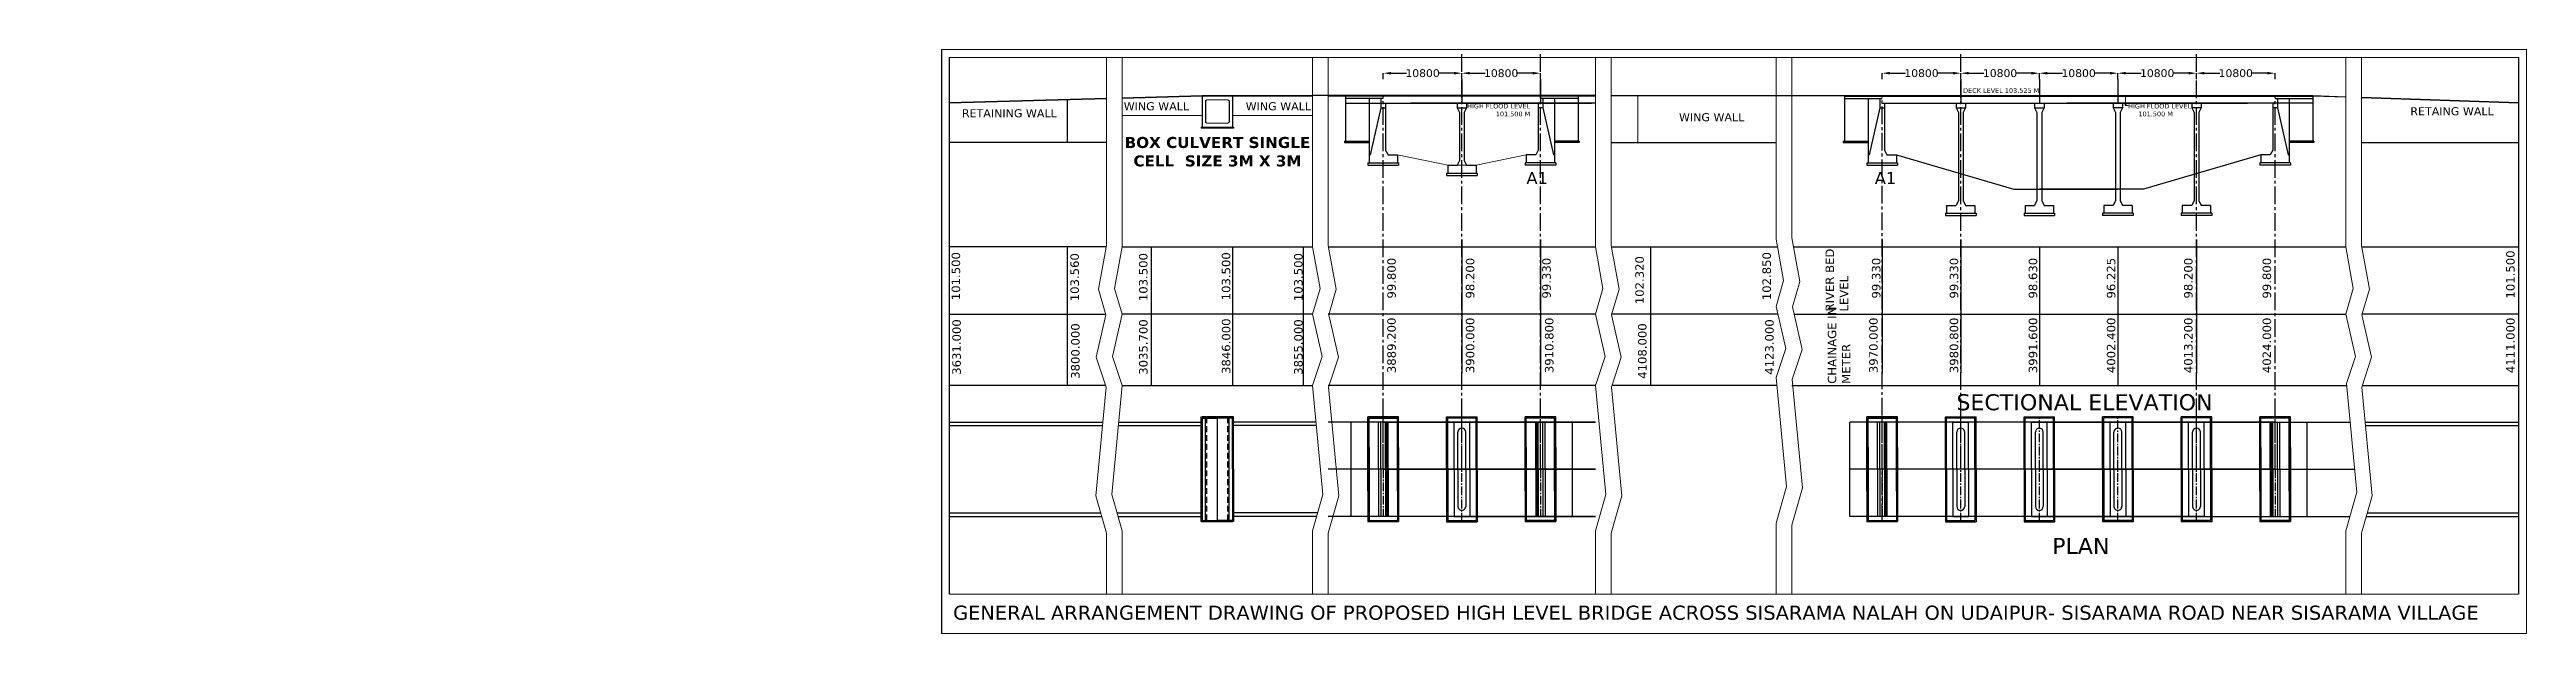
# Model space of a CAD drawing. Header units: metres. Extents: x -353398 to 100077, y -15010 to 87287.
# Drawn here: x -215180 to 100077, y 12903 to 87287 of the extents above; entities that cross this region are included whole.
import ezdxf

# ---------------------------------------------------------------- set-up
doc = ezdxf.new("R2010")
doc.units = ezdxf.units.M
doc.header["$MEASUREMENT"] = 0
doc.header["$PDMODE"] = 34
for name, pattern in [('ACAD_ISO02W100', [15, 12, -3]), ('CENTER2', [1.125, 0.75, -0.125, 0.125, -0.125]), ('DASHED', [0.75, 0.5, -0.25])]:
    doc.linetypes.add(name, pattern=pattern)
for name, color, linetype in [('centreline', 6, 'CENTER2'), ('grill', 32, 'Continuous'), ('PILLER', 10, 'Continuous'), ('PLAN', 10, 'Continuous')]:
    doc.layers.add(name, color=color, linetype=linetype)
for name, color, linetype, lineweight in [('EXISTING B WALL', 5, 'Continuous', 30), ('S PROJ', 172, 'Continuous', 0), ('S TEXT', 7, 'Continuous', 20), ('walls', 1, 'Continuous', 30)]:
    doc.layers.add(name, color=color, linetype=linetype, lineweight=lineweight)
doc.styles.add('arial', font='ARIAL.TTF')
doc.styles.get("Standard").update_dxf_attribs({"font": 'verdana.TTF'})
doc.dimstyles.new('ISO-25', dxfattribs={"dimtxt": 1000, "dimasz": 1000, "dimexe": 1.25, "dimexo": 0.625, "dimtad": 0, "dimtxsty": 'Standard', "dimcen": 75, "dimadec": 0, "dimazin": 0, "dimtfac": 1, "dimtmove": 0, "dimatfit": 2, "dimfxl": 0, "dimarcsym": 0})

msp = doc.modelspace()

# ---------------------------------------------------------------- texts
for s, rotation, p in [('101.500', 89.99999826, (-99284.955, 55357.671)), ('103.560', 89.99999826, (-84167.845, 55219.111)), ('103.500', 89.99999942, (-75437.986, 55233.96)), ('103.500', 89.99999942, (-64897.981, 55338.204)), ('103.500', 89.99999942, (-55701.361, 55233.96)), ('99.800', 90, (-43838.114, 55567.077)), ('98.200', 90, (-33838.114, 55567.077)), ('99.330', 90, (-24113.18, 55567.077)), ('102.320', 89.99999942, (-12268.099, 54844.035)), ('102.850', 89.99999942, (3911.972, 55357.668)), ('99.330', 90, (17846.609, 55567.077)), ('99.330', 90, (27750.095, 55567.077)), ('98.630', 90, (37804.531, 55567.077)), ('96.225', 90, (47750.095, 55567.077)), ('98.200', 90, (57571.543, 55567.077)), ('99.800', 90, (67571.543, 55567.077)), ('101.500', 90, (98571.543, 55567.077)), ('3631.000', 89.99999826, (-99197.326, 45857.671)), ('3800.000', 89.99999826, (-84080.216, 45344.038)), ('3035.700', 89.99999942, (-75429.545, 45856.15)), ('3846.000', 89.99999942, (-64889.54, 45960.394)), ('3855.000', 89.99999942, (-55692.92, 45856.15)), ('3889.200', 90, (-43838.114, 46067.077)), ('3900.000', 90, (-33838.84, 46067.077)), ('3910.800', 90, (-23767.164, 46067.077)), ('4108.000', 89.99999942, (-11921.357, 45344.035)), ('4123.000', 89.99999942, (4258.714, 45857.668)), ('3970.000', 90, (17499.867, 46067.077)), ('3980.800', 90, (27750.095, 46067.077)), ('3991.600', 90, (37804.531, 46067.077)), ('4002.400', 90, (47750.095, 46067.077)), ('4013.200', 90, (57571.543, 46067.077)), ('4024.000', 90, (67571.543, 46067.077)), ('4111.000', 90, (98571.543, 46067.077))]:
    msp.add_text(s, height=1080, rotation=rotation).set_placement(p)
for s, insert, char_height, width, attachment_point in [('A1', (-24484.342, 71673.481), 1500, 1743.2511, 3), ('A1', (17137.771, 71673.481), 1500, 1743.2511, 1), ('GENERAL ARRANGEMENT DRAWING OF PROPOSED HIGH LEVEL BRIDGE ACROSS SISARAMA NALAH ON UDAIPUR- SISARAMA ROAD NEAR SISARAMA VILLAGE', (-100178.599, 16454.138), 1801.44, 20976160.32, 1)]:
    msp.add_mtext(s, dxfattribs=dict(insert=insert, char_height=char_height, width=width, attachment_point=attachment_point))
at = {"char_height": 1080, "attachment_point": 1, "rotation": 90}
for s, insert, width in [('RIVER BED LEVEL', (10864.763, 53911.493), 9000), ('CHAINAGE IN METER', (11149.252, 44709.945), 10000)]:
    msp.add_mtext(s, dxfattribs=dict(at, insert=insert, width=width))
at = {"layer": 'S PROJ', "char_height": 0.35, "style": 'arial'}
for insert, attachment_point in [((-215179.669, 13796.592), 9), ((-215144.891, 13796.118), 9), ((-215138.763, 13794.864), 1)]:
    msp.add_mtext('\\A1;', dxfattribs=dict(at, insert=insert, attachment_point=attachment_point))
at = {"layer": 'S TEXT'}
for s, insert, char_height, width, attachment_point in [('DECK LEVEL 103.525 M', (28378.167, 82360.253), 600, 761350.22043, 1), ('RETAINING WALL', (-99060.168, 79680.117), 1025.15625, 380675.11021, 1), ('WING WALL', (-78461.535, 80571.287), 1025.1562, 380675.11021, 1), ('HIGH FLOOD LEVEL\\P     101.500 M', (-26728.492, 80378.553), 600, 761350.22043, 3), ('WING WALL', (-7788.406, 79177.65), 1025.1562, 380675.11021, 1), ('HIGH FLOOD LEVEL\\P     101.500 M', (49381.921, 80378.553), 600, 761350.22043, 1), ('RETAING WALL', (85298.152, 79933.94), 1025.15625, 380675.11021, 1), ('{\\fVerdana|b1|i0|c0|p34;BOX CULVERT SINGLE CELL  SIZE 3M X 3M}', (-66529.297, 74257.829), 1407, 26000, 5), ('SECTIONAL ELEVATION', (27522.473, 43384.12), 2050.3125, 761350.22043, 1), ('PLAN', (39710.769, 25079.583), 2050.3125, 761350.22043, 1)]:
    msp.add_mtext(s, dxfattribs=dict(at, insert=insert, char_height=char_height, width=width, attachment_point=attachment_point))
at = {"layer": 'S TEXT', "insert": (-54625.036, 80571.286), "char_height": 1025.1562, "width": 380675.11021, "attachment_point": 3, "rotation": 359.99999884}
msp.add_mtext('WING WALL', dxfattribs=at)
at = {"layer": 'S TEXT', "char_height": 0.35, "style": 'arial'}
for insert, attachment_point in [((-215180.455, 13797.521), 9), ((-215158.964, 13792.285), 1)]:
    msp.add_mtext('\\A1;', dxfattribs=dict(at, insert=insert, attachment_point=attachment_point))
at = {"layer": 'S TEXT', "char_height": 0.2, "style": 'arial'}
for insert, width, attachment_point in [((-215101.079, 14057.654), 0.03303, 9), ((-215101.065, 14056.581), 0.03303, 9), ((-215101.053, 14055.546), 0.03303, 9), ((-215101.024, 14052.516), 0.03303, 9), ((-215101.019, 14052.049), 0.03303, 9), ((-215100.968, 14054.363), 0.03303, 9), ((-215089.661, 14059.472), 0.03303, 1), ((-215084.079, 14059.527), 4.01712, 1)]:
    msp.add_mtext('\\A1;', dxfattribs=dict(at, insert=insert, width=width, attachment_point=attachment_point))

# ---------------------------------------------------------------- blocks, each defined once
blk = doc.blocks.new('*D9')
at = {"color": 0, "lineweight": -2}
for p, q in [((28077, 83494), (28077, 84270)), ((29077, 84268), (31029, 84268)), ((37077, 84268), (35125, 84268)), ((38077, 83494), (38077, 84270))]:
    blk.add_line(p, q, dxfattribs=at)
at = {"color": 0}
for points in [[(29077, 84435), (29077, 84102), (28077, 84268)], [(37077, 84435), (37077, 84102), (38077, 84268)]]:
    blk.add_solid(points, dxfattribs=at)
at = {"layer": 'Defpoints', "color": 0}
for p in [(28077, 83493), (38077, 84268), (38077, 83493)]:
    blk.add_point(p, dxfattribs=at)
at = {"color": 0, "insert": (33077, 84268), "char_height": 1000, "attachment_point": 5}
blk.add_mtext('10800', dxfattribs=at)
blk = doc.blocks.new('*D10')
at = {"color": 0, "lineweight": -2}
for p, q in [((18077, 83494), (18077, 84270)), ((19077, 84268), (21029, 84268)), ((27077, 84268), (25125, 84268)), ((28077, 83494), (28077, 84270))]:
    blk.add_line(p, q, dxfattribs=at)
at = {"color": 0}
for points in [[(19077, 84435), (19077, 84102), (18077, 84268)], [(27077, 84435), (27077, 84102), (28077, 84268)]]:
    blk.add_solid(points, dxfattribs=at)
at = {"layer": 'Defpoints', "color": 0}
for p in [(18077, 83493), (28077, 84268), (28077, 83493)]:
    blk.add_point(p, dxfattribs=at)
at = {"color": 0, "insert": (23077, 84268), "char_height": 1000, "attachment_point": 5}
blk.add_mtext('10800', dxfattribs=at)
blk = doc.blocks.new('*D11')
at = {"color": 0, "lineweight": -2}
for p, q in [((38077, 83494), (38077, 84270)), ((39077, 84268), (41029, 84268)), ((47077, 84268), (45125, 84268)), ((48077, 83494), (48077, 84270))]:
    blk.add_line(p, q, dxfattribs=at)
at = {"color": 0}
for points in [[(39077, 84435), (39077, 84102), (38077, 84268)], [(47077, 84435), (47077, 84102), (48077, 84268)]]:
    blk.add_solid(points, dxfattribs=at)
at = {"layer": 'Defpoints', "color": 0}
for p in [(38077, 84268), (38077, 83493), (48077, 83493)]:
    blk.add_point(p, dxfattribs=at)
at = {"color": 0, "insert": (43077, 84268), "char_height": 1000, "attachment_point": 5}
blk.add_mtext('10800', dxfattribs=at)
blk = doc.blocks.new('*D12')
at = {"color": 0, "lineweight": -2}
for p, q in [((48077, 83494), (48077, 84270)), ((49077, 84268), (51029, 84268)), ((57077, 84268), (55125, 84268)), ((58077, 83494), (58077, 84270))]:
    blk.add_line(p, q, dxfattribs=at)
at = {"color": 0}
for points in [[(49077, 84435), (49077, 84102), (48077, 84268)], [(57077, 84435), (57077, 84102), (58077, 84268)]]:
    blk.add_solid(points, dxfattribs=at)
at = {"layer": 'Defpoints', "color": 0}
for p in [(48077, 84268), (48077, 83493), (58077, 83493)]:
    blk.add_point(p, dxfattribs=at)
at = {"color": 0, "insert": (53077, 84268), "char_height": 1000, "attachment_point": 5}
blk.add_mtext('10800', dxfattribs=at)
blk = doc.blocks.new('*D13')
at = {"color": 0, "lineweight": -2}
for p, q in [((58077, 83494), (58077, 84270)), ((59077, 84268), (61029, 84268)), ((67077, 84268), (65125, 84268)), ((68077, 83494), (68077, 84270))]:
    blk.add_line(p, q, dxfattribs=at)
at = {"color": 0}
for points in [[(59077, 84435), (59077, 84102), (58077, 84268)], [(67077, 84435), (67077, 84102), (68077, 84268)]]:
    blk.add_solid(points, dxfattribs=at)
at = {"layer": 'Defpoints', "color": 0}
for p in [(58077, 84268), (58077, 83493), (68077, 83493)]:
    blk.add_point(p, dxfattribs=at)
at = {"color": 0, "insert": (63077, 84268), "char_height": 1000, "attachment_point": 5}
blk.add_mtext('10800', dxfattribs=at)
blk = doc.blocks.new('*D17')
at = {"color": 0, "lineweight": -2}
for p, q in [((-35423, 83494), (-35423, 84270)), ((-34423, 84268), (-32471, 84268)), ((-26423, 84268), (-28375, 84268)), ((-25423, 83494), (-25423, 84270))]:
    blk.add_line(p, q, dxfattribs=at)
at = {"color": 0}
for points in [[(-34423, 84435), (-34423, 84102), (-35423, 84268)], [(-26423, 84435), (-26423, 84102), (-25423, 84268)]]:
    blk.add_solid(points, dxfattribs=at)
at = {"layer": 'Defpoints', "color": 0}
for p in [(-35423, 83493), (-25423, 84268), (-25423, 83493)]:
    blk.add_point(p, dxfattribs=at)
at = {"color": 0, "insert": (-30423, 84268), "char_height": 1000, "attachment_point": 5}
blk.add_mtext('10800', dxfattribs=at)
blk = doc.blocks.new('*D18')
at = {"color": 0, "lineweight": -2}
for p, q in [((-45423, 83494), (-45423, 84270)), ((-44423, 84268), (-42471, 84268)), ((-36423, 84268), (-38375, 84268)), ((-35423, 83494), (-35423, 84270))]:
    blk.add_line(p, q, dxfattribs=at)
at = {"color": 0}
for points in [[(-44423, 84435), (-44423, 84102), (-45423, 84268)], [(-36423, 84435), (-36423, 84102), (-35423, 84268)]]:
    blk.add_solid(points, dxfattribs=at)
at = {"layer": 'Defpoints', "color": 0}
for p in [(-45423, 83493), (-35423, 84268), (-35423, 83493)]:
    blk.add_point(p, dxfattribs=at)
at = {"color": 0, "insert": (-40423, 84268), "char_height": 1000, "attachment_point": 5}
blk.add_mtext('10800', dxfattribs=at)

# ---------------------------------------------------------------- dimensions: what is measured, and where the dimension line sits
for base, p1, p2, angle, picture, middle in [((-35423.286, 84268.47), (-45423.286, 83493.303), (-35423.286, 83493.303), 0, '*D18', (-40423.286, 84268.47)), ((-25423.286, 84268.47), (-35423.286, 83493.303), (-25423.286, 83493.303), 0, '*D17', (-30423.286, 84268.47)), ((38076.714, 84268.47), (48076.714, 83493.303), (38076.714, 83493.303), 180, '*D11', (43076.714, 84268.47)), ((48076.714, 84268.47), (58076.714, 83493.303), (48076.714, 83493.303), 180, '*D12', (53076.714, 84268.47)), ((58076.714, 84268.47), (68076.714, 83493.303), (58076.714, 83493.303), 180, '*D13', (63076.714, 84268.47))]:
    dim = msp.add_linear_dim(base=base, p1=p1, p2=p2, angle=angle, text='10800', dimstyle='ISO-25')
    dim.commit()
    dim.dimension.update_dxf_attribs({"geometry": picture, "text_midpoint": middle})
for base, p1, p2, picture, middle in [((28076.714, 84268.47), (18076.714, 83493.303), (28076.714, 83493.303), '*D10', (23076.714, 84268.47)), ((38076.714, 84268.47), (28076.714, 83493.303), (38076.714, 83493.303), '*D9', (33076.714, 84268.47))]:
    dim = msp.add_linear_dim(base=base, p1=p1, p2=p2, text='10800', dimstyle='ISO-25')
    dim.commit()
    dim.dimension.update_dxf_attribs({"geometry": picture, "text_midpoint": middle})

# ---------------------------------------------------------------- hatches: boundary and pattern name
at = {"layer": 'S TEXT'}
h = msp.add_hatch(dxfattribs=at)
h.set_pattern_fill('ANSI31', color=256, style=0)
h.set_pattern_definition([(45, (-21448.84433, -1943.7057), (-0.08838834765, 0.08838834765), [])])
h.paths.add_polyline_path([(49196.568, 80513.517), (49040.222, 80513.517), (49040.222, 80174.597)])
h.paths.add_polyline_path([(49040.222, 80513.517), (48875.147, 80513.517), (49040.222, 80174.597)])

# ---------------------------------------------------------------- linework, layer by layer
for p, q in [((-101658.286, 87286.922), (-101658.289, 12902.998)), ((-100658.286, 86286.922), (-100658.288, 17902.998)), ((99076.714, 86286.922), (99076.714, 23902.998)), ((99076.714, 86286.922), (99076.714, 17902.998)), ((-35423.286, 83493.303), (-35423.286, 80443.303)), ((-25423.286, 83493.303), (-25423.286, 80443.303)), ((-25423.286, 83493.303), (-25423.286, 80443.303)), ((28076.714, 83493.303), (28076.714, 80443.303)), ((38076.714, 83493.303), (38076.714, 80443.303)), ((38076.714, 83493.303), (38076.714, 80443.303)), ((48076.714, 83493.303), (48076.714, 80443.303)), ((48076.714, 83493.303), (48076.714, 80443.303)), ((-85658.286, 80862.623), (-85658.286, 75443.307)), ((-68463.286, 81343.303), (-68463.286, 77413.303)), ((-68043.286, 80743.303), (-68043.286, 78043.303)), ((-65043.286, 80743.303), (-65043.286, 78043.303)), ((-64623.286, 81343.303), (-64623.286, 77413.303)), ((-47223.286, 81043.303), (-47223.286, 72871.625)), ((-23623.286, 81043.303), (-23623.286, 72871.625)), ((16276.714, 81043.303), (16276.714, 72871.625)), ((69876.714, 81043.303), (69876.714, 72871.625)), ((-68613.286, 77413.303), (-68613.286, 77263.303)), ((-64473.286, 77413.303), (-64473.286, 77263.303)), ((-100608.46, 75593.307), (-100658.286, 75593.307)), ((-80658.286, 75443.307), (-100658.286, 75443.307)), ((-50373.286, 75593.303), (-50373.286, 75443.303)), ((-50373.286, 75593.303), (-47223.286, 75593.303)), ((-50373.286, 75443.303), (-47223.286, 75443.303)), ((-47373.286, 72871.625), (-47373.286, 72571.625)), ((-47373.286, 72871.625), (-43473.286, 72871.625)), ((-47373.286, 72571.625), (-43473.286, 72571.625)), ((-47223.286, 73871.625), (-47073.286, 73871.625)), ((-43473.286, 72871.625), (-43473.286, 72571.625)), ((-27373.286, 72871.625), (-27373.286, 72571.625)), ((-23473.286, 72871.625), (-27373.286, 72871.625)), ((-23473.286, 72571.625), (-27373.286, 72571.625)), ((-23623.286, 73871.625), (-23773.286, 73871.625)), ((-20473.286, 75593.303), (-23623.286, 75593.303)), ((-20473.286, 75443.303), (-23623.286, 75443.303)), ((-23473.286, 72871.625), (-23473.286, 72571.625)), ((-20473.286, 75593.303), (-20473.286, 75443.303)), ((-16423.286, 75443.304), (4576.714, 75443.304)), ((13126.714, 75593.303), (13126.714, 75443.303)), ((13126.714, 75593.303), (16276.714, 75593.303)), ((13126.714, 75443.303), (16276.714, 75443.303)), ((16126.714, 72871.625), (16126.714, 72571.625)), ((16126.714, 72871.625), (20026.714, 72871.625)), ((16126.714, 72571.625), (20026.714, 72571.625)), ((16276.714, 73871.625), (16426.714, 73871.625)), ((19876.714, 73871.625), (34827.222, 69493.303)), ((20026.714, 72871.625), (20026.714, 72571.625)), ((66126.714, 72871.625), (66126.714, 72571.625)), ((70026.714, 72871.625), (66126.714, 72871.625)), ((70026.714, 72571.625), (66126.714, 72571.625)), ((69876.714, 73871.625), (69726.714, 73871.625)), ((73026.714, 75593.303), (69876.714, 75593.303)), ((73026.714, 75443.303), (69876.714, 75443.303)), ((70026.714, 72871.625), (70026.714, 72571.625)), ((73026.714, 75593.303), (73026.714, 75443.303)), ((77126.54, 75593.307), (77076.714, 75593.307)), ((79076.714, 75443.304), (99076.714, 75443.303)), ((99026.888, 75593.304), (99076.714, 75593.304)), ((-37373.286, 71548.041), (-33473.286, 71548.041)), ((-37373.286, 71548.041), (-37373.286, 71248.041)), ((-37373.286, 71248.041), (-33473.286, 71248.041)), ((-33473.286, 71548.041), (-33473.286, 71248.041)), ((34827.222, 69493.303), (48076.714, 69493.303)), ((34827.222, 69493.303), (48076.714, 69493.303)), ((51326.206, 69493.303), (38076.714, 69493.303)), ((51326.207, 69493.303), (48076.714, 69493.303)), ((51326.207, 69493.303), (48076.714, 69493.303)), ((26126.714, 66433.303), (30026.714, 66433.303)), ((26126.714, 66433.303), (26126.714, 66133.303)), ((30026.714, 66433.303), (30026.714, 66133.303)), ((36126.714, 66433.303), (36126.714, 66133.303)), ((36126.714, 66433.303), (40026.714, 66433.303)), ((40026.714, 66433.303), (40026.714, 66133.303)), ((46126.714, 66433.303), (46126.714, 66133.303)), ((50026.714, 66433.303), (46126.714, 66433.303)), ((50026.714, 66433.303), (50026.714, 66133.303)), ((60026.714, 66433.303), (56126.714, 66433.303)), ((56126.714, 66433.303), (56126.714, 66133.303)), ((60026.714, 66433.303), (60026.714, 66133.303)), ((-35423.286, 63067.077), (-35423.286, 46067.077)), ((-35423.286, 63067.077), (-35423.286, 46067.077)), ((-25423.286, 63067.077), (-25423.286, 46067.077)), ((-25423.286, 63067.077), (-25423.286, 46067.077)), ((18076.714, 63067.077), (18076.714, 46067.077)), ((18076.714, 63067.077), (18076.714, 46067.077)), ((26126.714, 66133.303), (30026.714, 66133.303)), ((28076.714, 63067.077), (28076.714, 46067.077)), ((36126.714, 66133.303), (40026.714, 66133.303)), ((50026.714, 66133.303), (46126.714, 66133.303)), ((60026.714, 66133.303), (56126.714, 66133.303)), ((58076.714, 63067.077), (58076.714, 46067.077)), ((-80690.996, 62134.08), (-100658.287, 62134.081)), ((-85658.287, 62134.08), (-85658.287, 44500.08)), ((-78663.286, 62134.077), (-54423.286, 62134.077)), ((-74963.286, 62134.077), (-74963.286, 44500.077)), ((-64623.286, 62134.077), (-64623.286, 44500.077)), ((-55602.597, 62134.077), (-55602.597, 44500.077)), ((-52423.286, 62134.077), (-18423.286, 62134.077)), ((-25423.286, 62134.077), (-25423.286, 44500.077)), ((-25423.286, 61134.077), (-25423.286, 46067.077)), ((-16390.576, 62134.077), (4758.311, 62134.077)), ((-11423.286, 62134.077), (-11423.286, 44500.077)), ((6791.02, 62134.077), (77076.714, 62134.077)), ((38076.714, 62134.077), (38076.714, 44500.077)), ((48076.714, 62134.077), (48076.714, 44500.077)), ((48076.714, 61134.077), (48076.714, 46067.077)), ((79109.424, 62134.077), (99076.714, 62134.077)), ((-100658.287, 53567.081), (-80741.338, 53567.08)), ((-54423.286, 53567.077), (-78663.286, 53567.077)), ((-18423.286, 53567.077), (-52423.286, 53567.077)), ((4803.438, 53567.077), (-16340.235, 53567.077)), ((6854.197, 53567.077), (77076.714, 53567.077)), ((99076.714, 53567.077), (79159.765, 53567.077)), ((-80764.81, 44500.08), (-100658.287, 44500.081)), ((-78663.287, 44500.077), (-54423.286, 44500.077)), ((-18423.286, 44500.077), (-52423.286, 44500.077)), ((4672.138, 44500.077), (-16316.764, 44500.077)), ((6576.714, 44500.077), (77190.277, 44500.077)), ((79183.236, 44500.077), (99076.714, 44500.077)), ((-47373.286, 40494.229), (-43473.286, 40494.229)), ((-47373.286, 31044.229), (-47373.286, 40494.229)), ((-43473.286, 40494.229), (-47373.286, 40494.229)), ((-47373.286, 40494.229), (-43473.286, 40494.229)), ((-47373.285, 31044.229), (-47373.286, 40494.229)), ((-43473.286, 40494.229), (-47223.286, 40494.229)), ((-47223.286, 40344.229), (-43623.286, 40344.229)), ((-47223.286, 40344.229), (-43623.286, 40344.229)), ((-47223.285, 31044.229), (-47223.286, 40344.229)), ((-43623.285, 31044.229), (-43623.286, 40344.229)), ((-43473.286, 31044.229), (-43473.286, 40494.229)), ((-43473.285, 31044.229), (-43473.286, 40494.229)), ((-37373.286, 33825.718), (-37373.286, 40513.882)), ((-37373.286, 40513.882), (-33473.286, 40513.882)), ((-37373.286, 33825.718), (-37373.286, 40513.882)), ((-37223.286, 40363.882), (-33623.286, 40363.882)), ((-37223.286, 33825.718), (-37223.286, 40363.882)), ((-36423.286, 39825.726), (-34423.286, 39825.726)), ((-36423.286, 33825.718), (-36423.286, 39825.726)), ((-36423.286, 33825.718), (-36423.286, 39146.786)), ((-35923.286, 33825.718), (-35923.286, 38563.882)), ((-34423.286, 33825.718), (-34423.286, 39825.726)), ((-33623.286, 33825.718), (-33623.286, 40363.882)), ((-33623.286, 33825.718), (-33623.286, 40363.882)), ((-33473.286, 33825.718), (-33473.286, 40513.882)), ((-33473.286, 33825.718), (-33473.286, 40513.882)), ((-27373.286, 40494.229), (-23623.286, 40494.229)), ((-23473.286, 40494.229), (-27373.286, 40494.229)), ((-27373.286, 31044.229), (-27373.286, 40494.229)), ((-27373.286, 40494.229), (-23473.286, 40494.229)), ((-23473.286, 40494.229), (-27373.286, 40494.229)), ((-27373.286, 31044.229), (-27373.286, 40494.229)), ((-23623.286, 40344.229), (-27223.286, 40344.229)), ((-23623.286, 40344.229), (-27223.286, 40344.229)), ((-27223.286, 31044.229), (-27223.286, 40344.229)), ((-23623.286, 31044.229), (-23623.286, 40344.229)), ((-23473.286, 31044.229), (-23473.286, 40494.229)), ((-23473.286, 31044.229), (-23473.286, 40494.229)), ((16126.714, 40494.229), (20026.714, 40494.229)), ((16126.714, 31044.229), (16126.714, 40494.229)), ((20026.714, 40494.229), (16126.714, 40494.229)), ((16126.714, 40494.229), (20026.714, 40494.229)), ((16126.714, 31044.229), (16126.714, 40494.229)), ((20026.714, 40494.229), (16276.714, 40494.229)), ((16276.714, 40344.229), (19876.714, 40344.229)), ((16276.714, 40344.229), (19876.714, 40344.229)), ((16276.714, 31044.229), (16276.714, 40344.229)), ((19876.714, 31044.229), (19876.714, 40344.229)), ((20026.714, 31044.229), (20026.714, 40494.229)), ((20026.714, 31044.229), (20026.714, 40494.229)), ((26126.714, 33825.718), (26126.714, 40513.882)), ((26126.714, 40513.882), (30026.714, 40513.882)), ((26126.714, 33825.718), (26126.714, 40513.882)), ((26276.714, 40363.882), (29876.714, 40363.882)), ((26276.714, 33825.718), (26276.714, 40363.882)), ((27076.714, 39825.726), (29076.714, 39825.726)), ((27076.714, 33825.718), (27076.714, 39825.726)), ((27076.714, 33825.718), (27076.714, 39146.786)), ((27576.714, 33825.718), (27576.714, 38563.882)), ((29076.714, 33825.718), (29076.714, 39825.726)), ((29876.714, 33825.718), (29876.714, 40363.882)), ((29876.714, 33825.718), (29876.714, 40363.882)), ((30026.714, 33825.718), (30026.714, 40513.882)), ((30026.714, 33825.718), (30026.714, 40513.882)), ((36126.714, 33825.718), (36126.714, 40513.882)), ((36126.714, 40513.882), (40026.714, 40513.882)), ((36126.714, 33825.718), (36126.714, 40513.882)), ((36276.714, 40363.882), (39876.714, 40363.882)), ((36276.714, 33825.718), (36276.714, 40363.882)), ((37076.714, 39825.726), (39076.714, 39825.726)), ((37076.714, 33825.718), (37076.714, 39825.726)), ((37076.714, 33825.718), (37076.714, 39146.786)), ((37576.714, 33825.718), (37576.714, 38563.882)), ((39076.714, 33825.718), (39076.714, 39825.726)), ((39876.714, 33825.718), (39876.714, 40363.882)), ((39876.714, 33825.718), (39876.714, 40363.882)), ((40026.714, 33825.718), (40026.714, 40513.882)), ((40026.714, 33825.718), (40026.714, 40513.882)), ((46126.714, 33825.718), (46126.714, 40513.882)), ((50026.714, 40513.882), (46126.714, 40513.882)), ((46126.714, 33825.718), (46126.714, 40513.882)), ((46126.714, 33825.718), (46126.714, 40513.882)), ((50026.714, 40513.882), (46126.714, 40513.882)), ((46126.714, 33825.718), (46126.714, 40513.882)), ((46276.714, 33825.718), (46276.714, 40363.882)), ((49876.714, 40363.882), (46276.714, 40363.882)), ((46276.714, 33825.718), (46276.714, 40363.882)), ((46276.714, 33825.718), (46276.714, 40363.882)), ((49876.714, 40363.882), (46276.714, 40363.882)), ((46276.714, 33825.718), (46276.714, 40363.882)), ((49076.714, 39825.726), (47076.714, 39825.726)), ((47076.714, 33825.718), (47076.714, 39825.726)), ((49076.714, 39825.726), (47076.714, 39825.726)), ((47076.714, 33825.718), (47076.714, 39825.726)), ((48576.714, 33825.718), (48576.714, 38563.882)), ((48576.714, 33825.718), (48576.714, 38563.882)), ((49076.714, 33825.718), (49076.714, 39825.726)), ((49076.714, 33825.718), (49076.714, 39825.726)), ((49076.714, 33825.718), (49076.714, 39146.786)), ((49076.714, 33825.718), (49076.714, 39146.786)), ((49876.714, 33825.718), (49876.714, 40363.882)), ((49876.714, 33825.718), (49876.714, 40363.882)), ((50026.714, 33825.718), (50026.714, 40513.882)), ((50026.714, 33825.718), (50026.714, 40513.882)), ((50026.714, 33825.718), (50026.714, 40513.882)), ((50026.714, 33825.718), (50026.714, 40513.882)), ((56126.714, 33825.718), (56126.714, 40513.882)), ((60026.714, 40513.882), (56126.714, 40513.882)), ((56126.714, 33825.718), (56126.714, 40513.882)), ((56276.714, 33825.718), (56276.714, 40363.882)), ((59876.714, 40363.882), (56276.714, 40363.882)), ((56276.714, 33825.718), (56276.714, 40363.882)), ((59076.714, 39825.726), (57076.714, 39825.726)), ((57076.714, 33825.718), (57076.714, 39825.726)), ((58576.714, 33825.718), (58576.714, 38563.882)), ((59076.714, 33825.718), (59076.714, 39825.726)), ((59076.714, 33825.718), (59076.714, 39146.786)), ((59876.714, 33825.718), (59876.714, 40363.882)), ((60026.714, 33825.718), (60026.714, 40513.882)), ((60026.714, 33825.718), (60026.714, 40513.882)), ((66126.714, 40494.229), (69876.714, 40494.229)), ((70026.714, 40494.229), (66126.714, 40494.229)), ((66126.714, 31044.229), (66126.714, 40494.229)), ((66126.714, 40494.229), (70026.714, 40494.229)), ((70026.714, 40494.229), (66126.714, 40494.229)), ((66126.714, 31044.229), (66126.714, 40494.229)), ((69876.714, 40344.229), (66276.714, 40344.229)), ((69876.714, 40344.229), (66276.714, 40344.229)), ((66276.714, 31044.229), (66276.714, 40344.229)), ((69876.714, 31044.229), (69876.714, 40344.229)), ((70026.714, 31044.229), (70026.714, 40494.229)), ((70026.714, 31044.229), (70026.714, 40494.229)), ((-47373.286, 36607.208), (-47373.285, 27157.208)), ((-47223.286, 36607.208), (-47223.285, 27307.208)), ((-43623.286, 36607.208), (-43623.285, 27307.208)), ((-43473.286, 36607.208), (-43473.285, 27157.208)), ((-27373.286, 36607.208), (-27373.286, 27157.208)), ((-27223.286, 36607.208), (-27223.286, 27307.208)), ((-23623.286, 36607.208), (-23623.286, 27307.208)), ((-23473.286, 36607.208), (-23473.286, 27157.208)), ((16126.714, 36607.208), (16126.714, 27157.208)), ((16276.714, 36607.208), (16276.714, 27307.208)), ((19876.714, 36607.208), (19876.714, 27307.208)), ((20026.714, 36607.208), (20026.714, 27157.208)), ((66126.714, 36607.208), (66126.714, 27157.208)), ((66276.714, 36607.208), (66276.714, 27307.208)), ((69876.714, 36607.208), (69876.714, 27307.208)), ((70026.714, 36607.208), (70026.714, 27157.208)), ((-37373.286, 33825.718), (-37373.286, 27137.554)), ((-37373.286, 33825.718), (-37373.286, 27137.554)), ((-37223.286, 33825.718), (-37223.286, 27287.554)), ((-36423.286, 33825.718), (-36423.286, 28504.651)), ((-36423.286, 33825.718), (-36423.286, 27825.711)), ((-35923.286, 33825.718), (-35923.286, 29087.555)), ((-34423.286, 33825.718), (-34423.286, 27825.711)), ((-33623.286, 33825.718), (-33623.286, 27287.555)), ((-33623.286, 33825.718), (-33623.286, 27287.554)), ((-33473.286, 33825.718), (-33473.286, 27137.554)), ((-33473.286, 33825.718), (-33473.286, 27137.554)), ((26126.714, 33825.718), (26126.714, 27137.555)), ((26126.714, 33825.718), (26126.714, 27137.555)), ((26276.714, 33825.718), (26276.714, 27287.555)), ((27076.714, 33825.718), (27076.714, 28504.651)), ((27076.714, 33825.718), (27076.714, 27825.711)), ((27576.714, 33825.718), (27576.714, 29087.555)), ((29076.714, 33825.718), (29076.714, 27825.711)), ((29876.714, 33825.718), (29876.714, 27287.555)), ((29876.714, 33825.718), (29876.714, 27287.555)), ((30026.714, 33825.718), (30026.714, 27137.555)), ((30026.714, 33825.718), (30026.714, 27137.555)), ((36126.714, 33825.718), (36126.714, 27137.555)), ((36126.714, 33825.718), (36126.714, 27137.555)), ((36276.714, 33825.718), (36276.714, 27287.555)), ((37076.714, 33825.718), (37076.714, 28504.651)), ((37076.714, 33825.718), (37076.714, 27825.711)), ((37576.714, 33825.718), (37576.714, 29087.555)), ((39076.714, 33825.718), (39076.714, 27825.711)), ((39876.714, 33825.718), (39876.714, 27287.555)), ((39876.714, 33825.718), (39876.714, 27287.555)), ((40026.714, 33825.718), (40026.714, 27137.555)), ((40026.714, 33825.718), (40026.714, 27137.555)), ((46126.714, 33825.718), (46126.714, 27137.555)), ((46126.714, 33825.718), (46126.714, 27137.554)), ((46126.714, 33825.718), (46126.714, 27137.555)), ((46126.714, 33825.718), (46126.714, 27137.555)), ((46276.714, 33825.718), (46276.714, 27287.555)), ((46276.714, 33825.718), (46276.714, 27287.555)), ((46276.714, 33825.718), (46276.714, 27287.555)), ((46276.714, 33825.718), (46276.714, 27287.555)), ((47076.714, 33825.718), (47076.714, 27825.711)), ((47076.714, 33825.718), (47076.714, 27825.711)), ((48576.714, 33825.718), (48576.714, 29087.555)), ((48576.714, 33825.718), (48576.714, 29087.555)), ((49076.714, 33825.718), (49076.714, 28504.651)), ((49076.714, 33825.718), (49076.714, 27825.711)), ((49076.714, 33825.718), (49076.714, 28504.651)), ((49076.714, 33825.718), (49076.714, 27825.711)), ((49876.714, 33825.718), (49876.714, 27287.554)), ((49876.714, 33825.718), (49876.714, 27287.555)), ((50026.714, 33825.718), (50026.714, 27137.554)), ((50026.714, 33825.718), (50026.714, 27137.554)), ((50026.714, 33825.718), (50026.714, 27137.555)), ((50026.714, 33825.718), (50026.714, 27137.555)), ((56126.714, 33825.718), (56126.714, 27137.554)), ((56126.714, 33825.718), (56126.714, 27137.554)), ((56276.714, 33825.718), (56276.714, 27287.555)), ((56276.714, 33825.718), (56276.714, 27287.554)), ((57076.714, 33825.718), (57076.714, 27825.711)), ((58576.714, 33825.718), (58576.714, 29087.555)), ((59076.714, 33825.718), (59076.714, 28504.651)), ((59076.714, 33825.718), (59076.714, 27825.711)), ((59876.714, 33825.718), (59876.714, 27287.554)), ((60026.714, 33825.718), (60026.714, 27137.554)), ((60026.714, 33825.718), (60026.714, 27137.554)), ((-47373.286, 27157.208), (-43473.286, 27157.208)), ((-43473.285, 27157.208), (-47373.285, 27157.208)), ((-47373.285, 27157.208), (-43473.285, 27157.208)), ((-47223.286, 27307.208), (-43623.286, 27307.208)), ((-43473.286, 27157.208), (-47223.286, 27157.208)), ((-47223.285, 27307.208), (-43623.285, 27307.208)), ((-37373.286, 27137.554), (-33473.286, 27137.554)), ((-37223.286, 27287.554), (-33623.286, 27287.554)), ((-36423.286, 27825.711), (-34423.286, 27825.711)), ((-27373.286, 27157.208), (-23623.286, 27157.208)), ((-23473.286, 27157.208), (-27373.286, 27157.208)), ((-27373.286, 27157.208), (-23473.286, 27157.208)), ((-23473.286, 27157.208), (-27373.286, 27157.208)), ((-23623.286, 27307.208), (-27223.286, 27307.208)), ((-23623.286, 27307.208), (-27223.286, 27307.208)), ((16126.714, 27157.208), (20026.714, 27157.208)), ((20026.714, 27157.208), (16126.714, 27157.208)), ((16126.714, 27157.208), (20026.714, 27157.208)), ((16276.714, 27307.208), (19876.714, 27307.208)), ((16276.714, 27307.208), (19876.714, 27307.208)), ((20026.714, 27157.208), (16276.714, 27157.208)), ((26126.714, 27137.555), (30026.714, 27137.555)), ((26276.714, 27287.555), (29876.714, 27287.555)), ((27076.714, 27825.711), (29076.714, 27825.711)), ((36126.714, 27137.555), (40026.714, 27137.555)), ((36276.714, 27287.555), (39876.714, 27287.555)), ((37076.714, 27825.711), (39076.714, 27825.711)), ((50026.714, 27137.554), (46126.714, 27137.554)), ((50026.714, 27137.555), (46126.714, 27137.555)), ((49876.714, 27287.554), (46276.714, 27287.555)), ((49876.714, 27287.555), (46276.714, 27287.555)), ((49076.714, 27825.711), (47076.714, 27825.711)), ((49076.714, 27825.711), (47076.714, 27825.711)), ((60026.714, 27137.554), (56126.714, 27137.554)), ((59876.714, 27287.554), (56276.714, 27287.554)), ((59076.714, 27825.711), (57076.714, 27825.711)), ((66126.714, 27157.208), (69876.714, 27157.208)), ((70026.714, 27157.208), (66126.714, 27157.208)), ((66126.714, 27157.208), (70026.714, 27157.208)), ((70026.714, 27157.208), (66126.714, 27157.208)), ((69876.714, 27307.208), (66276.714, 27307.208)), ((69876.714, 27307.208), (66276.714, 27307.208))]:
    msp.add_line(p, q)
at = {"linetype": 'ACAD_ISO02W100'}
msp.add_line((47776.714, 69493.303), (39306.852, 69493.303), dxfattribs=at)
for centre, start, end in [((-35423.286, 38563.882), 0.00000029, 180.00000029), ((28076.714, 38563.882), 360, 180), ((38076.714, 38563.882), 360, 180), ((48076.714, 38563.882), 359.99999971, 179.99999971), ((48076.714, 38563.882), 359.99999971, 179.99999971), ((58076.714, 38563.882), 359.99999971, 179.99999971), ((-35423.286, 29087.555), 180.00000029, 0.00000029), ((28076.714, 29087.555), 180, 0), ((38076.714, 29087.555), 180, 0), ((48076.714, 29087.555), 179.99999971, 359.99999971), ((48076.714, 29087.555), 179.99999971, 359.99999971), ((58076.714, 29087.555), 179.99999971, 359.99999971)]:
    msp.add_arc(centre, 500, start, end)
at = {"layer": 'centreline', "ltscale": 3000}
for p, q in [((-35423.286, 33825.718), (-35423.286, 87059.025)), ((-25423.286, 33825.718), (-25423.286, 87059.025)), ((28076.714, 33825.718), (28076.714, 87059.026)), ((58076.714, 33825.718), (58076.714, 87059.025)), ((-45423.286, 33825.718), (-45423.286, 81343.303)), ((18076.714, 27157.208), (18076.714, 81343.303)), ((68076.714, 33825.718), (68076.714, 81343.303))]:
    msp.add_line(p, q, dxfattribs=at)
at = {"layer": 'centreline', "ltscale": 1500}
for p, q in [((-45423.286, 33825.718), (-45423.286, 39768.625)), ((-35423.286, 27137.554), (-35423.286, 40513.839)), ((-25423.286, 33825.718), (-25423.286, 39768.625)), ((18076.714, 33825.718), (18076.714, 39768.625)), ((28076.714, 27137.555), (28076.714, 40513.84)), ((38076.714, 27137.555), (38076.714, 40513.84)), ((48076.714, 27137.554), (48076.714, 40513.839)), ((48076.714, 27137.555), (48076.714, 40513.839)), ((58076.714, 27137.554), (58076.714, 40513.839)), ((68076.714, 33825.718), (68076.714, 39768.625)), ((-45423.286, 33825.718), (-45423.285, 27882.812)), ((-25423.286, 33825.718), (-25423.286, 27882.812)), ((18076.714, 33825.718), (18076.714, 27882.812)), ((68076.714, 33825.718), (68076.714, 27882.812))]:
    msp.add_line(p, q, dxfattribs=at)
at = {"layer": 'EXISTING B WALL'}
for p, q in [((-18423.286, 81418.303), (-54423.286, 81418.303)), ((-18423.286, 81343.303), (-52423.286, 81343.303)), ((-50223.286, 81418.303), (-50223.286, 75593.303)), ((-45423.286, 81043.303), (-50223.286, 81043.303)), ((-50223.286, 80443.303), (-28929.699, 80443.303)), ((-50223.286, 80443.303), (-18929.699, 80443.303)), ((-18423.286, 80443.303), (-41916.872, 80443.303)), ((-20623.286, 81043.303), (-25423.286, 81043.303)), ((-20623.286, 81418.303), (-20623.286, 75593.303)), ((-16423.286, 81418.303), (72876.714, 81418.303)), ((13276.714, 81418.303), (13276.714, 75593.303)), ((13276.714, 81343.303), (72876.714, 81343.303)), ((13276.714, 81043.303), (18076.714, 81043.303)), ((18076.714, 80443.303), (64570.301, 80443.303)), ((72876.714, 80443.303), (41583.128, 80443.303)), ((72876.714, 80443.303), (51583.128, 80443.303)), ((68076.714, 81043.303), (72876.714, 81043.303)), ((72876.714, 81418.303), (72876.714, 75593.303)), ((-100658.288, 39375.719), (-81156.358, 39375.719)), ((-100658.287, 39825.719), (-81113.417, 39825.719)), ((-79152.272, 39375.719), (-68613.286, 39375.718)), ((-79109.331, 39825.719), (-68613.286, 39825.718)), ((-53977.241, 39825.718), (-64473.286, 39825.718)), ((-53934.3, 39375.718), (-64473.286, 39375.718)), ((-18423.286, 39825.718), (-52423.286, 39825.718)), ((-25377.476, 39825.718), (-52423.286, 39825.718)), ((-45469.095, 39825.718), (-18423.286, 39825.718)), ((-35469.095, 39825.718), (-18423.286, 39825.718)), ((58122.523, 39825.718), (13976.714, 39825.718)), ((68122.523, 39825.718), (23976.714, 39825.718)), ((38030.905, 39825.719), (75076.714, 39825.718)), ((48030.905, 39825.718), (77636.322, 39825.718)), ((79531.844, 39825.718), (99076.714, 39825.718)), ((79574.784, 39375.718), (99076.714, 39375.718)), ((-18423.286, 33825.718), (-52423.286, 33825.718)), ((-25377.476, 33825.718), (-52423.286, 33825.718)), ((-45469.095, 33825.718), (-18423.286, 33825.718)), ((-35469.095, 33825.718), (-18423.286, 33825.718)), ((58122.523, 33825.718), (13976.714, 33825.718)), ((68122.523, 33825.718), (23976.714, 33825.718)), ((38030.905, 33825.719), (75076.714, 33825.718)), ((48030.905, 33825.718), (78208.864, 33825.718)), ((-100658.288, 28275.719), (-81393.978, 28275.719)), ((-100658.288, 27825.719), (-81265.999, 27825.719)), ((-79319.668, 28275.719), (-68613.286, 28275.718)), ((-79191.689, 27825.719), (-68613.286, 27825.718)), ((-53766.904, 28275.718), (-64473.286, 28275.718)), ((-53894.883, 27825.718), (-64473.286, 27825.718)), ((-18423.286, 27825.718), (-52423.286, 27825.718)), ((-25377.476, 27825.718), (-52423.286, 27825.718)), ((-35469.095, 27825.718), (-18423.286, 27825.718)), ((58122.523, 27825.718), (13976.714, 27825.718)), ((38030.905, 27825.719), (77605.116, 27825.718)), ((48030.905, 27825.718), (75076.714, 27825.718)), ((79684.426, 27825.718), (99076.714, 27825.718)), ((79684.426, 27825.718), (82176.714, 27825.718)), ((79812.405, 28275.718), (99076.714, 28275.718))]:
    msp.add_line(p, q, dxfattribs=at)
at = {"layer": 'grill'}
for p, q in [((19876.714, 73871.625), (34827.222, 69493.303)), ((66276.714, 73871.625), (51326.206, 69493.303))]:
    msp.add_line(p, q, dxfattribs=at)
at = {"layer": 'PILLER'}
for p, q in [((-45723.286, 79843.303), (-47073.286, 73871.625)), ((-45723.286, 81043.303), (-45723.286, 79843.303)), ((-45723.286, 79843.303), (-45123.286, 79843.303)), ((-45123.286, 80443.303), (-45123.286, 74471.625)), ((-36023.286, 80443.303), (-36023.286, 79843.303)), ((-36023.286, 79843.303), (-35723.286, 79243.303)), ((-36023.286, 79843.303), (-34823.286, 79843.303)), ((-35723.286, 79243.303), (-35723.286, 73148.041)), ((-34823.286, 79843.303), (-35123.286, 79243.303)), ((-35123.286, 79243.303), (-35123.286, 73148.041)), ((-34823.286, 80443.303), (-34823.286, 79843.303)), ((-25723.286, 80443.303), (-25723.286, 74471.625)), ((-25123.286, 79843.303), (-25723.286, 79843.303)), ((-25123.286, 81043.303), (-25123.286, 79843.303)), ((-25123.286, 79843.303), (-23773.286, 73871.625)), ((17776.714, 79843.303), (16426.714, 73871.625)), ((17776.714, 81043.303), (17776.714, 79843.303)), ((17776.714, 79843.303), (18376.714, 79843.303)), ((18376.714, 80443.303), (18376.714, 74471.625)), ((27476.714, 80443.303), (27476.714, 79843.303)), ((27476.714, 79843.303), (27776.714, 79243.303)), ((27476.714, 79843.303), (28676.714, 79843.303)), ((27776.714, 79243.303), (27776.714, 68033.303)), ((28676.714, 79843.303), (28376.714, 79243.303)), ((28376.714, 79243.303), (28376.714, 68033.303)), ((28676.714, 80443.303), (28676.714, 79843.303)), ((37476.714, 80443.303), (37476.714, 79843.303)), ((37476.714, 79843.303), (38676.714, 79843.303)), ((37476.714, 79843.303), (37776.714, 79243.303)), ((37776.714, 79243.303), (37776.714, 68033.303)), ((38676.714, 79843.303), (38376.714, 79243.303)), ((38376.714, 79243.303), (38376.714, 68033.303)), ((38676.714, 80443.303), (38676.714, 79843.303)), ((47476.714, 80443.303), (47476.714, 79843.303)), ((48676.714, 79843.303), (47476.714, 79843.303)), ((47476.714, 79843.303), (47776.714, 79243.303)), ((47776.714, 79243.303), (47776.714, 68033.303)), ((48676.714, 79843.303), (48376.714, 79243.303)), ((48376.714, 79243.303), (48376.714, 68033.303)), ((48676.714, 80443.303), (48676.714, 79843.303)), ((57476.714, 80443.303), (57476.714, 79843.303)), ((57476.714, 79843.303), (57776.714, 79243.303)), ((58676.714, 79843.303), (57476.714, 79843.303)), ((57776.714, 79243.303), (57776.714, 68033.303)), ((58676.714, 79843.303), (58376.714, 79243.303)), ((58376.714, 79243.303), (58376.714, 68033.303)), ((58676.714, 80443.303), (58676.714, 79843.303)), ((67776.714, 80443.303), (67776.714, 74471.625)), ((68376.714, 79843.303), (67776.714, 79843.303)), ((68376.714, 81043.303), (68376.714, 79843.303)), ((68376.714, 79843.303), (69726.714, 73871.625)), ((-45123.286, 74471.625), (-44823.286, 73871.625)), ((-44823.286, 73871.625), (-43623.286, 73871.625)), ((-43623.286, 73871.625), (-43623.286, 72871.625)), ((-37223.286, 72548.041), (-37223.286, 71548.041)), ((-37223.286, 72548.041), (-36023.286, 72548.041)), ((-35723.286, 73148.041), (-36023.286, 72548.041)), ((-35123.286, 73148.041), (-34823.286, 72548.041)), ((-34823.286, 72548.041), (-33623.286, 72548.041)), ((-33623.286, 72548.041), (-33623.286, 71548.041)), ((-26023.286, 73871.625), (-27223.286, 73871.625)), ((-27223.286, 73871.625), (-27223.286, 72871.625)), ((-25723.286, 74471.625), (-26023.286, 73871.625)), ((18376.714, 74471.625), (18676.714, 73871.625)), ((18676.714, 73871.625), (19876.714, 73871.625)), ((19876.714, 73871.625), (19876.714, 72871.625)), ((67476.714, 73871.625), (66276.714, 73871.625)), ((66276.714, 73871.625), (66276.714, 72871.625)), ((67776.714, 74471.625), (67476.714, 73871.625)), ((26276.714, 67433.303), (26276.714, 66433.303)), ((26276.714, 67433.303), (27476.714, 67433.303)), ((27776.714, 68033.303), (27476.714, 67433.303)), ((28376.714, 68033.303), (28676.714, 67433.303)), ((28676.714, 67433.303), (29876.714, 67433.303)), ((29876.714, 67433.303), (29876.714, 66433.303)), ((36276.714, 67433.303), (37476.714, 67433.303)), ((36276.714, 67433.303), (36276.714, 66433.303)), ((37776.714, 68033.303), (37476.714, 67433.303)), ((38376.714, 68033.303), (38676.714, 67433.303)), ((38676.714, 67433.303), (39876.714, 67433.303)), ((39876.714, 67433.303), (39876.714, 66433.303)), ((47476.714, 67433.303), (46276.714, 67433.303)), ((46276.714, 67433.303), (46276.714, 66433.303)), ((47776.714, 68033.303), (47476.714, 67433.303)), ((48376.714, 68033.303), (48676.714, 67433.303)), ((49876.714, 67433.303), (48676.714, 67433.303)), ((49876.714, 67433.303), (49876.714, 66433.303)), ((56276.714, 67433.303), (56276.714, 66433.303)), ((57476.714, 67433.303), (56276.714, 67433.303)), ((57776.714, 68033.303), (57476.714, 67433.303)), ((58376.714, 68033.303), (58676.714, 67433.303)), ((59876.714, 67433.303), (58676.714, 67433.303)), ((59876.714, 67433.303), (59876.714, 66433.303))]:
    msp.add_line(p, q, dxfattribs=at)
at = {"layer": 'PLAN'}
for p, q in [((-49523.286, 27825.718), (-49523.286, 39825.718)), ((-46023.286, 33825.718), (-46023.286, 39825.718)), ((-45723.286, 33825.718), (-45723.286, 39825.718)), ((-45123.286, 33825.718), (-45123.286, 39825.718)), ((-45023.286, 33825.718), (-45023.286, 39825.718)), ((-44923.286, 33825.718), (-44923.286, 39825.718)), ((-44823.286, 33825.718), (-44823.286, 39825.718)), ((-35923.286, 33825.718), (-35923.286, 38563.882)), ((-34923.286, 33825.718), (-34923.286, 38563.882)), ((-26023.286, 33825.718), (-26023.286, 39825.718)), ((-25923.286, 33825.718), (-25923.286, 39825.718)), ((-25823.286, 33825.718), (-25823.286, 39825.718)), ((-25723.286, 33825.718), (-25723.286, 39825.718)), ((-25123.286, 33825.718), (-25123.286, 39825.718)), ((-24823.286, 33825.718), (-24823.286, 39825.718)), ((-21323.286, 27825.718), (-21323.286, 39825.718)), ((13976.714, 27825.718), (13976.714, 39825.718)), ((17476.714, 33825.718), (17476.714, 39825.718)), ((17776.714, 33825.718), (17776.714, 39825.718)), ((18376.714, 33825.718), (18376.714, 39825.718)), ((18476.714, 33825.718), (18476.714, 39825.718)), ((18576.714, 33825.718), (18576.714, 39825.718)), ((18676.714, 33825.718), (18676.714, 39825.718)), ((27576.714, 33825.718), (27576.714, 38563.882)), ((28576.714, 33825.718), (28576.714, 38563.882)), ((37576.714, 33825.718), (37576.714, 38563.882)), ((38576.714, 33825.718), (38576.714, 38563.882)), ((47576.714, 33825.718), (47576.714, 38563.882)), ((47576.714, 33825.718), (47576.714, 38563.882)), ((48576.714, 33825.718), (48576.714, 38563.882)), ((48576.714, 33825.718), (48576.714, 38563.882)), ((57576.714, 33825.718), (57576.714, 38563.882)), ((58576.714, 33825.718), (58576.714, 38563.882)), ((67476.714, 33825.718), (67476.714, 39825.718)), ((67576.714, 33825.718), (67576.714, 39825.718)), ((67676.714, 33825.718), (67676.714, 39825.718)), ((67776.714, 33825.718), (67776.714, 39825.718)), ((68376.714, 33825.718), (68376.714, 39825.718)), ((68676.714, 33825.718), (68676.714, 39825.718)), ((72176.714, 27825.718), (72176.714, 39825.718)), ((-46023.286, 33825.718), (-46023.286, 27825.718)), ((-45723.286, 33825.718), (-45723.286, 27825.718)), ((-45123.286, 33825.718), (-45123.286, 27825.718)), ((-45023.286, 33825.718), (-45023.286, 27825.718)), ((-44923.286, 33825.718), (-44923.286, 27825.718)), ((-44823.286, 33825.718), (-44823.286, 27825.718)), ((-35923.286, 33825.718), (-35923.286, 29087.554)), ((-34923.286, 33825.718), (-34923.286, 29087.554)), ((-26023.286, 33825.718), (-26023.286, 27825.718)), ((-25923.286, 33825.718), (-25923.286, 27825.718)), ((-25823.286, 33825.718), (-25823.286, 27825.718)), ((-25723.286, 33825.718), (-25723.286, 27825.718)), ((-25123.286, 33825.718), (-25123.286, 27825.718)), ((-24823.286, 33825.718), (-24823.286, 27825.718)), ((17476.714, 33825.718), (17476.714, 27825.718)), ((17776.714, 33825.718), (17776.714, 27825.718)), ((18376.714, 33825.718), (18376.714, 27825.718)), ((18476.714, 33825.718), (18476.714, 27825.718)), ((18576.714, 33825.718), (18576.714, 27825.718)), ((18676.714, 33825.718), (18676.714, 27825.718)), ((27576.714, 33825.718), (27576.714, 29087.555)), ((28576.714, 33825.718), (28576.714, 29087.555)), ((37576.714, 33825.718), (37576.714, 29087.555)), ((38576.714, 33825.718), (38576.714, 29087.555)), ((47576.714, 33825.718), (47576.714, 29087.555)), ((47576.714, 33825.718), (47576.714, 29087.555)), ((48576.714, 33825.718), (48576.714, 29087.555)), ((48576.714, 33825.718), (48576.714, 29087.555)), ((57576.714, 33825.718), (57576.714, 29087.554)), ((58576.714, 33825.718), (58576.714, 29087.554)), ((67476.714, 33825.718), (67476.714, 27825.718)), ((67576.714, 33825.718), (67576.714, 27825.718)), ((67676.714, 33825.718), (67676.714, 27825.718)), ((67776.714, 33825.718), (67776.714, 27825.718)), ((68376.714, 33825.718), (68376.714, 27825.718)), ((68676.714, 33825.718), (68676.714, 27825.718))]:
    msp.add_line(p, q, dxfattribs=at)
for centre, start, end in [((-35423.286, 38563.882), 0.00000029, 180.00000029), ((28076.714, 38563.882), 360, 180), ((38076.714, 38563.882), 360, 180), ((48076.714, 38563.882), 359.99999971, 179.99999971), ((48076.714, 38563.882), 359.99999971, 179.99999971), ((58076.714, 38563.882), 359.99999971, 179.99999971), ((-35423.286, 29087.554), 180.00000029, 0.00000029), ((28076.714, 29087.555), 180, 0), ((38076.714, 29087.555), 180, 0), ((48076.714, 29087.555), 179.99999971, 359.99999971), ((48076.714, 29087.555), 179.99999971, 359.99999971), ((58076.714, 29087.554), 179.99999971, 359.99999971)]:
    msp.add_arc(centre, 500, start, end, dxfattribs=at)
at = {"layer": 'S TEXT'}
for p, q in [((-101658.286, 87286.922), (-52423.286, 87286.922)), ((-100658.286, 86286.922), (-52423.286, 86286.922)), ((-80658.287, 62314.204), (-80658.286, 86286.922)), ((-78663.286, 62134.078), (-78663.286, 86286.922)), ((-54423.286, 62134.077), (-54423.286, 86286.922)), ((-53423.286, 87286.922), (100076.714, 87286.922)), ((-18423.286, 87286.922), (-53423.286, 87286.922)), ((-52423.286, 86286.922), (99076.714, 86286.922)), ((-18423.286, 86286.922), (-52423.286, 86286.922)), ((-52423.286, 62314.201), (-52423.286, 86286.922)), ((-18423.286, 62134.077), (-18423.286, 86286.922)), ((-16423.286, 62314.201), (-16423.286, 86286.922)), ((4576.714, 63134.077), (4576.714, 86286.922)), ((6576.714, 86286.922), (6576.714, 63314.201)), ((76076.714, 87286.922), (100076.714, 87286.922)), ((77076.714, 86286.922), (99076.714, 86286.922)), ((77076.714, 62134.077), (77076.714, 86286.922)), ((79076.714, 62314.201), (79076.714, 86286.922)), ((100076.714, 18902.998), (100076.714, 87286.922)), ((100076.714, 12902.998), (100076.714, 87286.922)), ((4576.714, 75443.304), (4576.714, 82693.303)), ((-100660.382, 80518.274), (-80658.286, 81077.426)), ((-100658.286, 80443.303), (-80658.286, 81002.396)), ((-78663.286, 81133.195), (-68465.381, 81418.274)), ((-78663.286, 81058.166), (-68463.286, 81343.303)), ((-78663.286, 78893.304), (-68463.286, 78893.304)), ((-54423.286, 81418.303), (-68463.286, 81418.303)), ((-61793.286, 81343.303), (-68463.286, 81343.303)), ((-67893.286, 80893.303), (-68043.286, 80743.303)), ((-67893.286, 80893.303), (-65193.286, 80893.303)), ((-65193.286, 80893.303), (-67893.286, 80893.303)), ((-65193.286, 80893.303), (-65043.286, 80743.303)), ((-64623.286, 81343.303), (-54423.286, 81343.303)), ((-54423.286, 78893.304), (-64623.286, 78893.304)), ((-13040.786, 75443.304), (-13040.786, 81418.303)), ((49040.222, 80174.597), (49040.222, 81209.562)), ((49040.222, 80174.597), (49361.643, 80174.597)), ((72876.714, 81343.303), (77076.714, 81199.028)), ((72879.289, 81418.259), (77079.289, 81273.984)), ((79076.714, 81130.326), (99076.714, 80443.303)), ((79079.289, 81205.282), (99079.289, 80518.259)), ((-68613.286, 77413.303), (-66543.286, 77413.303)), ((-68613.286, 77263.303), (-66543.286, 77263.303)), ((-66543.286, 77413.303), (-68463.286, 77413.303)), ((-68043.286, 78043.303), (-67893.286, 77893.303)), ((-67893.286, 77893.303), (-65193.286, 77893.303)), ((-65193.286, 77893.303), (-67893.286, 77893.303)), ((-64473.286, 77413.303), (-66543.286, 77413.303)), ((-66543.286, 77413.303), (-64623.286, 77413.303)), ((-64473.286, 77263.303), (-66543.286, 77263.303)), ((-65043.286, 78043.303), (-65193.286, 77893.303)), ((-43623.286, 73871.625), (-37223.286, 72548.041)), ((-37223.286, 72548.041), (-33623.286, 72548.041)), ((-33623.286, 72548.041), (-27223.286, 73871.625)), ((4576.714, 63134.077), (5534.859, 57857.842)), ((6576.714, 63314.201), (7586.906, 57751.359)), ((-80658.287, 62314.204), (-81668.478, 56751.362)), ((-78663.286, 62134.078), (-79621.431, 56857.843)), ((-54423.286, 62134.077), (-53465.141, 56857.842)), ((-52423.286, 62314.201), (-51413.094, 56751.359)), ((-18423.286, 62134.077), (-17465.141, 56857.842)), ((-16423.286, 62314.201), (-15413.094, 56751.359)), ((77076.714, 62134.077), (78034.859, 56857.842)), ((79076.714, 62314.201), (80086.906, 56751.359)), ((-81668.478, 56751.362), (-80723.183, 53504.728)), ((-79621.431, 56857.843), (-78663.286, 53567.078)), ((-53465.141, 56857.842), (-54423.286, 53567.077)), ((-51413.094, 56751.359), (-52358.389, 53504.725)), ((-17465.141, 56857.842), (-18423.286, 53567.077)), ((-15413.094, 56751.359), (-16358.39, 53504.725)), ((5534.859, 57857.842), (4576.714, 54567.077)), ((7586.906, 57751.359), (6641.61, 54504.725)), ((78034.859, 56857.842), (77076.714, 53567.077)), ((80086.906, 56751.359), (79141.61, 53504.725)), ((4576.714, 54567.077), (5796.283, 49187.974)), ((6641.61, 54504.725), (7869.723, 49087.936)), ((-80723.183, 53504.728), (-81951.296, 48087.939)), ((-78663.286, 53567.078), (-79882.855, 48187.974)), ((-54423.286, 53567.077), (-53203.717, 48187.974)), ((-52358.389, 53504.725), (-51130.277, 48087.936)), ((-18423.286, 53567.077), (-17203.717, 48187.974)), ((-16358.39, 53504.725), (-15130.277, 48087.936)), ((77076.714, 53567.077), (78296.283, 48187.974)), ((79141.61, 53504.725), (80369.723, 48087.936)), ((-81951.296, 48087.939), (-80689.192, 44271.418)), ((-79882.855, 48187.974), (-78663.286, 44500.078)), ((-53203.717, 48187.974), (-54423.286, 44500.077)), ((-51130.277, 48087.936), (-52392.381, 44271.415)), ((-17203.717, 48187.974), (-18423.286, 44500.077)), ((-15130.277, 48087.936), (-16392.381, 44271.415)), ((5796.283, 49187.974), (4576.714, 45500.077)), ((7869.723, 49087.936), (6607.619, 45271.415)), ((78296.283, 48187.974), (77164.846, 44766.583)), ((80369.723, 48087.936), (79107.619, 44271.415)), ((-80689.192, 44271.418), (-82009.153, 30438.795)), ((-78663.287, 44500.077), (-79987.424, 30623.681)), ((-54423.286, 44500.077), (-53099.149, 30623.68)), ((-52392.381, 44271.415), (-51072.421, 30438.792)), ((-18423.286, 44500.077), (-17099.149, 30623.68)), ((-16392.381, 44271.415), (-15072.421, 30438.792)), ((4576.714, 45500.077), (5900.851, 31623.68)), ((6607.619, 45271.415), (7927.579, 31438.792)), ((77164.846, 44766.583), (78485.883, 30922.671)), ((79107.619, 44271.415), (80427.579, 30438.792)), ((5900.851, 31623.68), (4576.714, 26967.751)), ((-82009.153, 30438.795), (-80658.288, 25688.885)), ((-79987.424, 30623.681), (-78663.287, 25967.751)), ((-79987.424, 30623.681), (-78663.287, 25967.751)), ((-53099.149, 30623.68), (-54423.286, 25967.751)), ((-51072.421, 30438.792), (-52423.286, 25688.882)), ((-17099.149, 30623.68), (-18423.286, 25967.751)), ((-15072.421, 30438.792), (-16423.286, 25688.882)), ((7927.579, 31438.792), (6576.714, 26688.882)), ((78485.883, 30922.671), (77076.714, 25967.751)), ((80427.579, 30438.792), (79076.714, 25688.882)), ((-80658.288, 17902.998), (-80658.288, 25688.885)), ((-78663.287, 17902.998), (-78663.287, 25967.751)), ((-54423.286, 17902.998), (-54423.286, 25967.751)), ((-52423.286, 17902.998), (-52423.286, 25688.882)), ((-18423.286, 17902.998), (-18423.286, 25967.751)), ((-16423.286, 17902.998), (-16423.286, 25688.882)), ((4576.714, 17902.998), (4576.714, 26967.751)), ((6576.714, 17902.998), (6576.714, 26688.882)), ((77076.714, 17902.998), (77076.714, 25967.751)), ((79076.714, 17902.998), (79076.714, 25688.882)), ((-100658.288, 17902.998), (-16423.286, 17902.998)), ((99076.714, 17902.998), (-52423.286, 17902.998)), ((100076.714, 12902.998), (-101658.289, 12902.998))]:
    msp.add_line(p, q, dxfattribs=at)
at = {"layer": 'walls'}
for p, q in [((-68613.286, 40494.229), (-66543.286, 40494.229)), ((-66513.286, 40494.229), (-68463.286, 40494.229)), ((-68463.286, 40494.229), (-66513.286, 40494.229)), ((-66513.286, 40494.229), (-68463.286, 40494.229)), ((-68463.286, 40344.229), (-66663.286, 40344.229)), ((-68463.286, 40344.229), (-66543.286, 40344.229)), ((-68463.286, 40344.229), (-68463.286, 27307.208)), ((-66573.286, 40494.229), (-64623.286, 40494.229)), ((-64623.286, 40494.229), (-66573.286, 40494.229)), ((-66573.286, 40494.229), (-64623.286, 40494.229)), ((-64473.286, 40494.229), (-66543.286, 40494.229)), ((-64623.286, 40344.229), (-66543.286, 40344.229)), ((-64623.286, 40344.229), (-66423.286, 40344.229)), ((-64623.286, 40344.229), (-64623.286, 27307.208)), ((-68613.286, 27157.208), (-66543.286, 27157.208)), ((-68463.286, 27307.208), (-66663.286, 27307.208)), ((-68463.286, 27307.208), (-66543.286, 27307.208)), ((-66513.286, 27157.208), (-68463.286, 27157.208)), ((-68463.286, 27157.208), (-66513.286, 27157.208)), ((-66513.286, 27157.208), (-68463.286, 27157.208)), ((-66573.286, 27157.208), (-64623.286, 27157.208)), ((-64623.286, 27157.208), (-66573.286, 27157.208)), ((-66573.286, 27157.208), (-64623.286, 27157.208)), ((-64623.286, 27307.208), (-66543.286, 27307.208)), ((-64473.286, 27157.208), (-66543.286, 27157.208)), ((-64623.286, 27307.208), (-66423.286, 27307.208))]:
    msp.add_line(p, q, dxfattribs=at)
at = {"layer": 'walls', "linetype": 'ByBlock', "ltscale": 1500}
for p, q in [((-68613.286, 27157.208), (-68613.286, 40494.229)), ((-68043.286, 27307.208), (-68043.286, 40344.229)), ((-66543.286, 27157.208), (-66543.286, 40494.229)), ((-66543.286, 27157.208), (-66543.286, 40494.229)), ((-65043.286, 27307.208), (-65043.286, 40344.229)), ((-64473.286, 27157.208), (-64473.286, 40494.229))]:
    msp.add_line(p, q, dxfattribs=at)
at = {"layer": 'walls', "ltscale": 1500}
for p, q in [((-68463.286, 33825.718), (-68463.286, 40344.229)), ((-64623.286, 33825.718), (-64623.286, 40344.229)), ((-68613.286, 33825.718), (-68613.286, 27157.208)), ((-68463.286, 33825.718), (-68463.286, 27307.208)), ((-64623.286, 33825.718), (-64623.286, 27307.208)), ((-64473.286, 33825.718), (-64473.286, 27157.208))]:
    msp.add_line(p, q, dxfattribs=at)
at = {"layer": 'walls', "linetype": 'DASHED', "ltscale": 1500}
for p, q in [((-67893.286, 27307.208), (-67893.286, 40344.229)), ((-65193.286, 27307.208), (-65193.286, 40344.229))]:
    msp.add_line(p, q, dxfattribs=at)

msp.set_redraw_order([(e.dxf.handle, doc.entitydb.next_handle()) for e in msp.query("TEXT MTEXT ATTDEF DIMENSION ARC_DIMENSION")])  # texts and dimensions are drawn at this point

doc.saveas('drawing.dxf')
